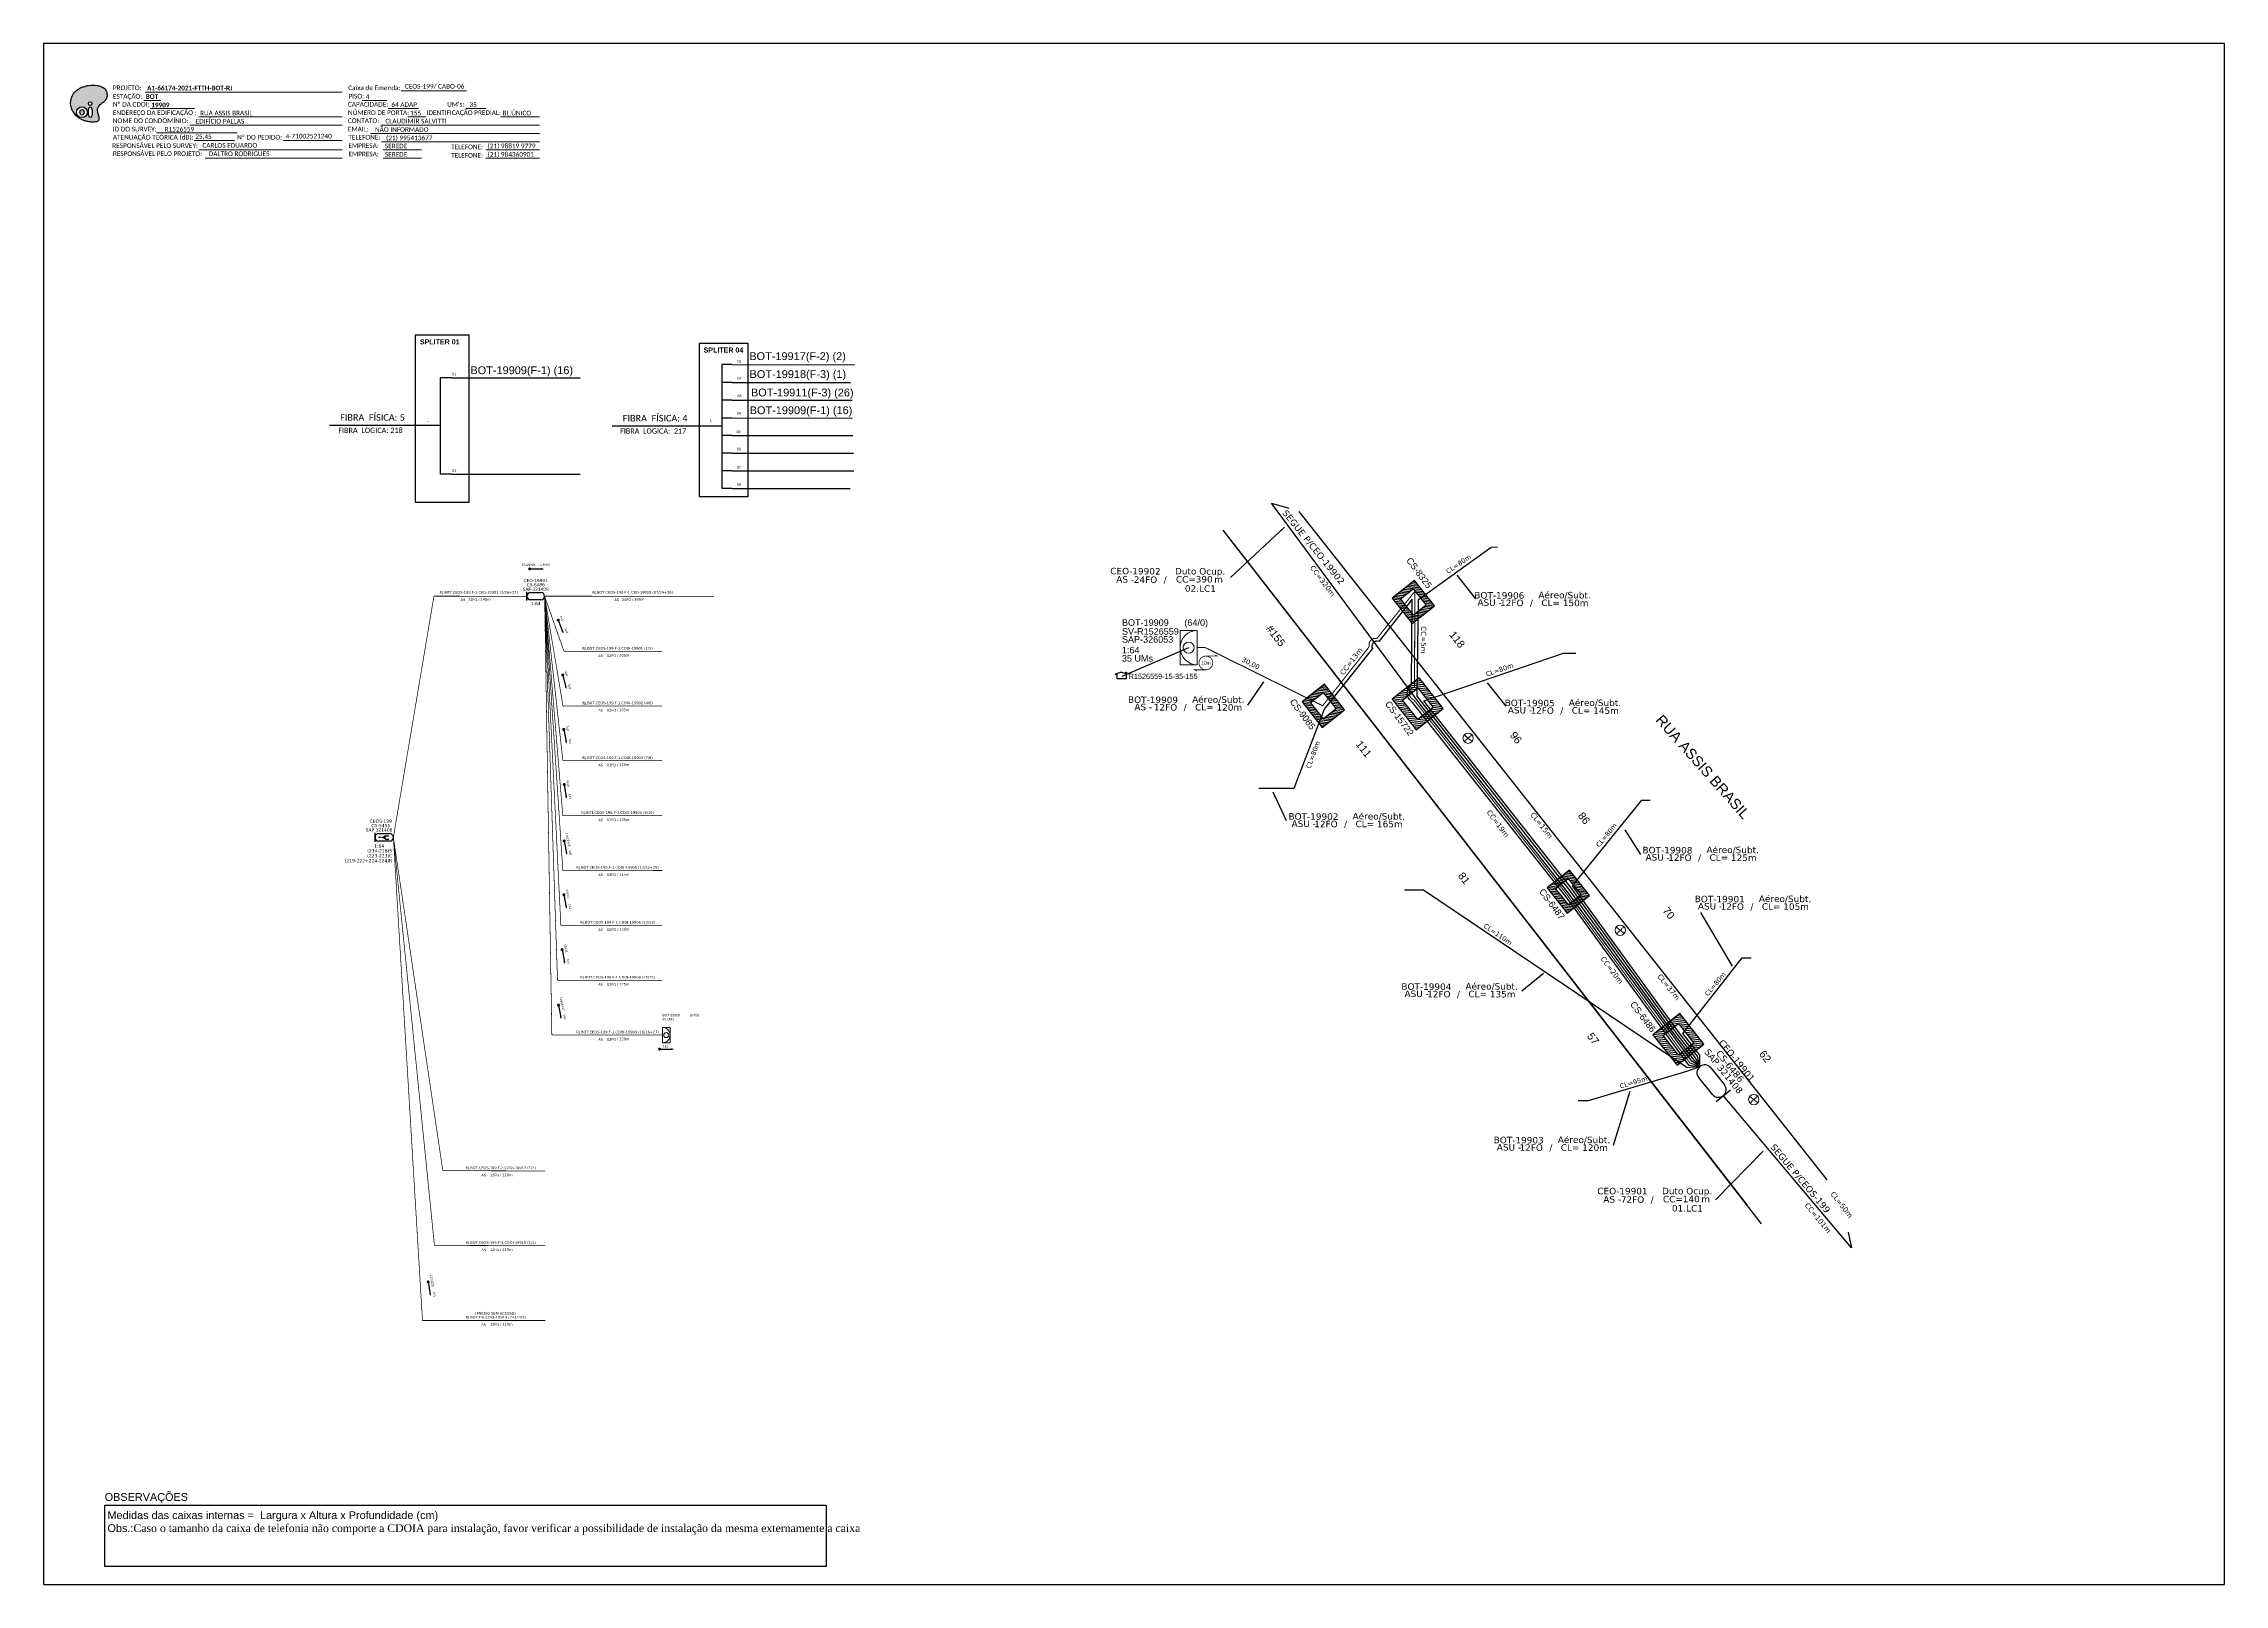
# Paper-space layout 'CDOI-19909' of a CAD drawing. Header units: metres, sheet in millimetres. Extents: x -439 to 402, y -851 to -257.
# The model-space entities are those that its viewports show. They can reach past a viewport. Long polylines and large blocks are cut down to what shows.
import ezdxf
from ezdxf.enums import TextEntityAlignment as Align

# ---------------------------------------------------------------- set-up
doc = ezdxf.new("R2010")
doc.units = ezdxf.units.M
doc.linetypes.add('PHANTOM2', pattern=[1.25, 0.625, -0.125, 0.125, -0.125, 0.125, -0.125])
for name, color, linetype in [('10.1-Caixas Subterrâneas', 5, 'Continuous'), ('20.4-CEOS', 1, 'Continuous'), ('20.5-CEO', 1, 'Continuous'), ('CAP a instalar', 1, 'Continuous'), ('DUVIDAS', 252, 'Continuous'), ('Folga', 1, 'Continuous'), ('label_cabos', 7, 'Continuous'), ('Legenda', 1, 'Continuous'), ('MUB', 252, 'Continuous'), ('SETA', 7, 'Continuous'), ('surveys', 7, 'Continuous'), ('surveys legendas', 7, 'Continuous'), ('texto', 255, 'Continuous'), ('UNIFILAR', 7, 'Continuous')]:
    doc.layers.add(name, color=color, linetype=linetype)
for name, color, linetype, lineweight in [('10.4-Postes', 1, 'Continuous', 0), ("20.0-LEGENDA DOS CDO'S", 1, 'Continuous', 0), ('20.1-CDO_INTERIOR', 1, 'Continuous', 0), ('40.1-ETIQUETAS', 1, 'Continuous', 20)]:
    doc.layers.add(name, color=color, linetype=linetype, lineweight=lineweight)
doc.layers.add('Comprimeto de lance', color=7, linetype='Continuous', true_color=0xf7f7f7)
doc.layers.add('DROP DE CLIENTE', color=140, linetype='Continuous', plot=False)
doc.layers.add('EXTRA', color=50, linetype='Continuous', plot=False)
doc.styles.add('ARIAL', font='arial.ttf')
doc.styles.add('siredit', font='verdana.ttf')
doc.styles.add('WMF-Calibri0', font='calibri.ttf')
doc.styles.add('WMF-Calibri1', font='calibrib.ttf')
doc.linetypes.add('FENCELINE1', pattern='A,0.25,-0.1,[133,ltypeshp.shx,S=0.1,R=0,X=-0.1,Y=0],-0.1,1', length=1.45)
doc.dimstyles.new('CC', dxfattribs={"dimtxt": 0.8, "dimasz": 2, "dimexe": 0.18, "dimexo": 0.0625, "dimgap": 0.09, "dimtad": 0, "dimdec": 0, "dimrnd": 1, "dimzin": 0, "dimdsep": 46, "dimtxsty": 'siredit', "dimblk": 'NONE', "dimcen": 0, "dimse1": 1, "dimse2": 1, "dimsd1": 1, "dimsd2": 1, "dimclrt": 7, "dimadec": 0, "dimazin": 0, "dimtfac": 1, "dimtdec": 0, "dimtofl": 0, "dimtmove": 0, "dimatfit": 3, "dimfxl": 0, "dimtolj": 1, "dimtzin": 0, "dimarcsym": 0})

# ---------------------------------------------------------------- blocks, each defined once
blk = doc.blocks.new('OI')
h = blk.add_hatch(color=40)
edge = h.paths.add_edge_path()
edge.add_spline(control_points=[(4.35, -0.67), (3.92, -0.99), (3.26, -1.5), (2.81, -2.59), (2.9, -3.5), (3.06, -4.27), (3.31, -4.85), (3.37, -5.39), (3.4, -5.88), (3.2, -6.4), (2.54, -6.61), (1.65, -6.63), (0.55, -6.67), (-0.56, -6.42), (-1.61, -6.14), (-2.77, -5.61), (-3.92, -4.77), (-4.89, -3.7), (-5.34, -2.65), (-5.6, -1.94), (-5.85, -0.96), (-5.71, 0.47), (-5.1, 2.02), (-4.14, 3.02), (-3.3, 3.61), (-2.37, 4.16), (-1.36, 4.44), (-0.56, 4.7), (0.79, 4.85), (2.24, 4.97), (3.79, 4.57), (4.67, 4.21), (5.44, 3.65), (5.76, 2.99), (6.03, 2.21), (6.01, 1.46), (5.72, 0.64), (5.31, 0.08), (4.88, -0.38), (4.51, -0.55), (4.35, -0.67)], knot_values=[0, 0, 0, 0, 1.60434, 2.417191, 3.427595, 4.282808, 4.776746, 5.304182, 5.888771, 6.258406, 6.858137, 7.79129, 8.986195, 10.124242, 11.187857, 12.242908, 13.953784, 15.414161, 16.515391, 17.349188, 17.675853, 19.552021, 21.515531, 22.568638, 23.63245, 24.621084, 25.782718, 26.745347, 27.142653, 29.870543, 31.004649, 31.921532, 32.709589, 33.801391, 34.042471, 35.192333, 35.971461, 36.628871, 37.254359, 37.836911, 37.836911, 37.836911, 37.836911], degree=3, periodic=0)
h.paths.add_polyline_path([(1.13, -0.87, -1), (-0.04, -0.87, -1)], flags=16)
edge = h.paths.add_edge_path(flags=16)
edge.add_ellipse((0.56, -3.59), major_axis=(-0.02, 1.71), ratio=0.361305, start_angle=0, end_angle=360)
h.paths.add_polyline_path([(-0.36, -3.62, -1), (-3.8, -3.62, -1)], flags=16)
edge = h.paths.add_edge_path(flags=0)
edge.add_ellipse((-2.08, -3.62), major_axis=(0, 0.885), ratio=0.758294, start_angle=0, end_angle=360)
at = {"color": 40}
for centre, radius in [((-2.08, -3.62), 1.72), ((0.54, -0.87), 0.587)]:
    blk.add_circle(centre, radius, dxfattribs=at)
blk.add_ellipse((-2.08, -3.62), major_axis=(0, 0.885), ratio=0.758294, start_param=-3.141592653589792, end_param=3.141592653589792, dxfattribs=at)
blk.add_ellipse((0.56, -3.59), major_axis=(-0.02, 1.71), ratio=0.361305, dxfattribs=at)
at = {"color": 40, "start_tangent": (-0.800898, -0.598801), "end_tangent": (-0.800898, -0.598801)}
blk.add_spline([(4.35, -0.67), (3.2, -1.78), (2.9, -2.54), (2.92, -3.55), (3.12, -4.38), (3.28, -4.85), (3.37, -5.37), (3.35, -5.95), (3.2, -6.29), (2.66, -6.55), (1.73, -6.63), (0.54, -6.62), (-0.58, -6.41), (-1.6, -6.11), (-2.56, -5.67), (-3.95, -4.67), (-4.89, -3.56), (-5.37, -2.56), (-5.64, -1.78), (-5.72, -1.46), (-5.63, 0.42), (-4.84, 2.22), (-4.13, 2.99), (-3.27, 3.62), (-2.4, 4.09), (-1.3, 4.47), (-0.37, 4.72), (0.02, 4.77), (2.75, 4.8), (3.85, 4.53), (4.69, 4.16), (5.31, 3.68), (5.85, 2.73), (5.93, 2.5), (5.94, 1.35), (5.67, 0.62), (5.29, 0.08), (4.84, -0.36), (4.35, -0.67)], degree=3, dxfattribs=at)
blk = doc.blocks.new('A$C07E14978')
at = {"layer": 'Folga', "color": 0, "const_width": 0.137}
for points in [[(2.23, 0.28), (0.03, 0.28), (0.47, 0.06)], [(2.23, 2.92), (4.42, 2.92), (3.98, 3.13)]]:
    blk.add_lwpolyline(points, dxfattribs=at)
at = {"layer": 'Folga', "color": 0, "const_width": 0.146}
blk.add_lwpolyline([(2.23, 2.92, 1.000012), (2.23, 0.28, 0.999978)], format="xyb", close=True, dxfattribs=at)
at = {"layer": 'Folga', "color": 0}
blk.add_text('10m', height=0.659, dxfattribs=at).set_placement((1.38, 1.27))
blk = doc.blocks.new('*X14')
at = {"color": 0, "linetype": 'Continuous'}
for p, q in [((-1.25, 0.34099), (-0.49099, 1.1)), ((-1.25, 0.517767), (-0.667767, 1.1)), ((-1.25, 0.694544), (-0.844544, 1.1)), ((-1.25, 0.87132), (-1.02132, 1.1)), ((-1.25, 1.048097), (-1.198097, 1.1)), ((-1.25, 0.164214), (-0.8035, 0.610714)), ((-1.25, -0.012563), (-0.8035, 0.433937)), ((-1.25, -0.18934), (-0.8035, 0.25716)), ((-1.25, -0.366117), (-0.8035, 0.080383)), ((-0.789214, 0.625), (-0.314214, 1.1)), ((-0.612437, 0.625), (-0.137437, 1.1)), ((-0.43566, 0.625), (0.03934, 1.1)), ((-0.258883, 0.625), (0.216117, 1.1)), ((-0.082107, 0.625), (0.392893, 1.1)), ((0.09467, 0.625), (0.56967, 1.1)), ((0.271447, 0.625), (0.746447, 1.1)), ((0.448223, 0.625), (0.923223, 1.1)), ((0.625, 0.625), (1.1, 1.1)), ((0.801777, 0.625), (1.25, 1.073223)), ((0.8035, 0.449947), (1.25, 0.896447)), ((0.8035, 0.27317), (1.25, 0.71967)), ((0.8035, 0.096393), (1.25, 0.542893)), ((0.8035, -0.080383), (1.25, 0.366117)), ((0.8035, -0.25716), (1.25, 0.18934)), ((0.8035, -0.433937), (1.25, 0.012563)), ((-1.25, -0.542893), (-0.8035, -0.096393)), ((-1.25, -0.71967), (-0.8035, -0.27317)), ((-1.25, -0.896447), (-0.8035, -0.449947)), ((-1.25, -1.073223), (-0.801777, -0.625)), ((-1.1, -1.1), (-0.625, -0.625)), ((-0.923223, -1.1), (-0.448223, -0.625)), ((-0.746447, -1.1), (-0.271447, -0.625)), ((-0.56967, -1.1), (-0.09467, -0.625)), ((-0.392893, -1.1), (0.082107, -0.625)), ((-0.216117, -1.1), (0.258883, -0.625)), ((-0.03934, -1.1), (0.43566, -0.625)), ((0.137437, -1.1), (0.612437, -0.625)), ((0.314214, -1.1), (0.789214, -0.625)), ((0.49099, -1.1), (1.25, -0.34099)), ((0.667767, -1.1), (1.25, -0.517767)), ((0.8035, -0.610714), (1.25, -0.164214)), ((0.844544, -1.1), (1.25, -0.694544)), ((1.02132, -1.1), (1.25, -0.87132)), ((1.198097, -1.1), (1.25, -1.048097))]:
    blk.add_line(p, q, dxfattribs=at)
blk = doc.blocks.new('MANHOLE_MQ')
at = {"color": 0, "linetype": 'Continuous'}
for p, q in [((0.00000623, 0.00000569), (-0.00000627, 0.00000569)), ((-0.00000627, 0.00000569), (-0.00000627, -0.00000531)), ((-0.00000404, 0.00000331), (0.00000399, 0.00000331)), ((-0.00000404, -0.00000294), (-0.00000404, 0.00000331)), ((0.00000399, 0.00000331), (0.00000399, -0.00000294)), ((0.00000623, -0.00000531), (0.00000623, 0.00000569)), ((-0.00000627, -0.00000531), (0.00000623, -0.00000531)), ((0.00000399, -0.00000294), (-0.00000404, -0.00000294)), ((0.00000399, -0.00000294), (0.00000399, -0.00000294))]:
    blk.add_line(p, q, dxfattribs=at)
at = {"color": 0, "linetype": 'Continuous', "xscale": 5e-06, "yscale": 5e-06, "zscale": 1e-05}
blk.add_blockref('*X14', (-0.00000002, 0.00000019), dxfattribs=at)
blk = doc.blocks.new('_None')
blk = doc.blocks.new('LEGENDA DOS CABOS')
at = {"layer": 'EXTRA', "color": 0, "style": 'siredit'}
for tag, p in [('ID', (4.6, 0.97)), ('XX', (9.03, 0.97))]:
    blk.add_attdef(tag, text='', height=0.48, rotation=359.69, dxfattribs=at).set_placement(p, align=Align.MIDDLE_CENTER)
at = {"layer": 'Legenda', "color": 0, "style": 'siredit'}
for tag, p in [('TIPO_CABO', (1.31, 0)), ('CABO', (4.69, -0.05)), ('/', (6.81, -0.05)), ('METROS', (10.03, -0.05))]:
    blk.add_attdef(tag, text='', height=0.8, rotation=359.69, dxfattribs=at).set_placement(p, align=Align.MIDDLE_CENTER)
blk = doc.blocks.new('Inst CB DT OCUP CFOA-SM-AS-80-TS-72')
at = {"layer": 'label_cabos', "color": 0, "style": 'siredit'}
for tag, flags, p in [('ID_ATIVIDADE', 3, (1.31, 2.67)), ('FATOR', 1, (11.56, 2.55))]:
    blk.add_attdef(tag, text='', height=1, rotation=359.69, dxfattribs=dict(at, flags=flags)).set_placement(p, align=Align.MIDDLE_CENTER)
for tag, p in [('TIPO_CABO', (1.76, 0)), ('DESTINO_CABO', (3.13, 1.26)), ('CABO', (4.69, -0.05)), ('/', (7.71, -0.05)), ('LANCE', (10.91, 0)), ('TIPO_CABO', (13.11, 1.24)), ('UND', (15.96, 0)), ('FID', (13.15, -1.41))]:
    blk.add_attdef(tag, text='', height=1, rotation=359.69, dxfattribs=at).set_placement(p, align=Align.MIDDLE_CENTER)
blk.add_attdef('QTDE', (12.43, -0.47), '', height=1, rotation=359.69, dxfattribs=at)
blk = doc.blocks.new('Inst CB DT OCUP CFOA-SM-AS-80-TS-24')
at = {"layer": 'label_cabos', "color": 0, "style": 'siredit'}
for tag, flags, p in [('ID_ATIVIDADE', 3, (1.31, 2.67)), ('FATOR', 1, (11.56, 2.55))]:
    blk.add_attdef(tag, text='', height=1, rotation=359.69, dxfattribs=dict(at, flags=flags)).set_placement(p, align=Align.MIDDLE_CENTER)
for tag, p in [('TIPO_CABO', (1.76, 0)), ('DESTINO_CABO', (3.13, 1.26)), ('CABO', (4.69, -0.05)), ('/', (7.71, -0.05)), ('LANCE', (10.91, 0)), ('TIPO_CABO', (13.11, 1.24)), ('UND', (15.96, 0)), ('FID', (13.15, -1.41))]:
    blk.add_attdef(tag, text='', height=1, rotation=359.69, dxfattribs=at).set_placement(p, align=Align.MIDDLE_CENTER)
blk.add_attdef('QTDE', (12.43, -0.47), '', height=1, rotation=359.69, dxfattribs=at)

msp = doc.modelspace()

# ---------------------------------------------------------------- linework, layer by layer
at = {"color": 7}
for p, q in [((-1122, -18.22), (-1142.73, -18.22)), ((-1142.73, -18.22), (-1142.73, -82.61)), ((-1122, -82.61), (-1122, -18.22)), ((-1142.73, -82.61), (-1122, -82.61))]:
    msp.add_line(p, q, dxfattribs=at)
at = {"color": 7, "linetype": 'Continuous'}
for p, q in [((-1133.17, -34.69), (-1133.17, -71.81)), ((-1128.74, -34.69), (-1133.17, -34.69)), ((-1137.55, -52.87), (-1133.19, -52.87)), ((-1128.74, -71.81), (-1133.17, -71.81))]:
    msp.add_line(p, q, dxfattribs=at)
at = {"color": 10, "linetype": 'Continuous'}
for p, q in [((-1128.74, -34.69), (-1079.09, -34.71)), ((-1128.74, -71.8), (-1079.09, -71.81))]:
    msp.add_line(p, q, dxfattribs=at)
at = {"color": 0}
for p, q in [((-1262.5, -469.23), (-984.25, -469.23)), ((-1262.5, -492.93), (-1262.5, -469.23)), ((-984.25, -469.23), (-984.25, -492.93)), ((-984.25, -492.93), (-1262.5, -492.93))]:
    msp.add_line(p, q, dxfattribs=at)
msp.add_lwpolyline([(-1286.07, -499.81), (-445.07, -499.81), (-445.07, 94.19), (-1286.07, 94.19)], close=True)
at = {"color": 7, "lineweight": 0}
for points in [[(-1148.15, 76.01), (-1123.01, 76.01)], [(-1247.47, 72.24), (-1240.92, 72.24)], [(-1246.96, 75.52), (-1170.98, 75.52)], [(-1244.81, 69.17), (-1227.84, 69.17)], [(-1163.19, 72.28), (-1153.71, 72.28)], [(-1153.14, 69.17), (-1141.52, 69.17)], [(-1123.2, 69.17), (-1115.53, 69.17)], [(-1242.49, 59.75), (-1211.44, 59.75)], [(-1229.65, 62.82), (-1170.98, 62.82)], [(-1226.24, 65.93), (-1170.98, 65.93)], [(-1160.06, 59.58), (-1094.8, 59.58)], [(-1156.02, 62.82), (-1094.8, 62.82)], [(-1145.56, 65.93), (-1138.61, 65.93)], [(-1109.86, 65.93), (-1094.82, 65.93)], [(-1227.96, 56.79), (-1212.45, 56.79)], [(-1226.24, 53.23), (-1170.98, 53.23)], [(-1193.73, 56.79), (-1170.96, 56.79)], [(-1155.78, 56.34), (-1094.8, 56.34)], [(-1155.17, 53.23), (-1140.37, 53.23)], [(-1115.57, 53.23), (-1094.8, 53.23)], [(-1223.75, 49.99), (-1170.98, 49.99)], [(-1155.17, 49.99), (-1140.37, 49.99)], [(-1115.57, 49.99), (-1094.8, 49.99)]]:
    msp.add_lwpolyline(points, dxfattribs=at)
at = {"color": 7}
msp.add_lwpolyline([(-1033.31, -80.4), (-1014.3, -80.4), (-1014.3, -21.38), (-1033.31, -21.38)], close=True, dxfattribs=at)
at = {"color": 7, "const_width": 0.572}
for points in [[(-1098.92, -108.32, 1), (-1098.35, -108.32, 1)], [(-1087.73, -127.82, 1), (-1087.52, -128.35, 1)], [(-1087.73, -127.82, 1), (-1087.52, -128.35, 1)], [(-1085.91, -148.98, 1), (-1085.78, -149.54, 1)], [(-1085.91, -148.98, 1), (-1085.78, -149.54, 1)], [(-1085.53, -169.92, 1), (-1085.42, -170.48, 1)], [(-1085.53, -169.92, 1), (-1085.42, -170.48, 1)], [(-1085.35, -191.16, 1), (-1085.26, -191.73, 1)], [(-1085.35, -191.16, 1), (-1085.26, -191.73, 1)], [(-1085.35, -212.91, 1), (-1085.24, -213.47, 1)], [(-1085.35, -212.91, 1), (-1085.24, -213.47, 1)], [(-1085.48, -233.67, 1), (-1085.38, -234.23, 1)], [(-1085.48, -233.67, 1), (-1085.38, -234.23, 1)], [(-1086.19, -254.83, 1), (-1086.08, -255.39, 1)], [(-1086.19, -254.83, 1), (-1086.08, -255.39, 1)], [(-1087.58, -276.19, 1), (-1087.47, -276.75, 1)], [(-1087.58, -276.19, 1), (-1087.47, -276.75, 1)], [(-1137.83, -382.92, 1), (-1137.73, -383.49, 1)], [(-1137.83, -382.92, 1), (-1137.73, -383.49, 1)]]:
    msp.add_lwpolyline(points, format="xyb", close=True, dxfattribs=at)
msp.add_lwpolyline([(-1048.82, -293.44, 0.572, 0.572, 1), (-1048.25, -293.44, 0.572, 0.572, 1)], format="xyseb", close=True)
at = {"layer": '10.4-Postes', "color": 1, "linetype": 'PHANTOM2'}
for points in [[(-738.27, -172.33), (-735.17, -174.86)], [(-735.25, -172.23), (-738.19, -174.96)], [(-679.6, -246.37), (-676.49, -248.9)], [(-676.58, -246.27), (-679.51, -248.99)], [(-628.1, -311.67), (-625, -314.2)], [(-625.08, -311.57), (-628.02, -314.29)]]:
    msp.add_lwpolyline(points, dxfattribs=at)
at = {"layer": '10.4-Postes', "color": 1}
for centre in [(-736.72, -173.59), (-678.05, -247.63), (-626.55, -312.93)]:
    msp.add_circle(centre, 2, dxfattribs=at)
at = {"layer": '20.1-CDO_INTERIOR', "color": 1, "lineweight": 18}
for points in [[(-847.79, -145.31), (-847.8, -132.03), (-841.16, -132.02), (-841.15, -145.3)], [(-1044.48, -290.99), (-1044.48, -285.09), (-1047.44, -285.09), (-1047.44, -290.99)]]:
    msp.add_lwpolyline(points, close=True, dxfattribs=at)
for centre, radius in [((-844.47, -138.66), 2.13), ((-1045.96, -288.04), 0.945)]:
    msp.add_circle(centre, radius, dxfattribs=at)
for centre, radius, start, end in [((-841.15, -138.66), 6.64, 90.02759, 270.02759), ((-1047.44, -288.04), 2.95, 270, 90)]:
    msp.add_arc(centre, radius, start, end, dxfattribs=at)
at = {"layer": '20.4-CEOS', "color": 5}
for p, q in [((-1098.25, -117.43), (-1094.28, -117.43)), ((-1094.29, -120.26), (-1098.26, -120.26)), ((-1156.8, -210.35), (-1152.67, -210.35)), ((-1152.67, -213.3), (-1156.8, -213.3))]:
    msp.add_line(p, q, dxfattribs=at)
for points in [[(-1099.67, -120.55), (-1099.67, -117.13)], [(-1158.27, -213.6), (-1158.27, -210.05)], [(-1155.87, -211.83), (-1156.86, -211.83)], [(-1154.24, -211.24), (-1152.99, -211.24)], [(-1154.24, -212.47), (-1152.99, -212.47)]]:
    msp.add_lwpolyline(points, dxfattribs=at)
msp.add_lwpolyline([(-1155.87, -211.83, 0, 1.82, 0), (-1154.17, -211.83, 1.82, 1.82, 0)], format="xyseb", dxfattribs=at)
for centre, radius, start, end in [((-1098.26, -118.84), 1.42, 89.92108, 269.92108), ((-1094.28, -118.85), 1.42, 269.92108, 89.92108), ((-1156.8, -211.83), 1.47, 90, 270), ((-1152.67, -211.83), 1.47, 270, 90)]:
    msp.add_arc(centre, radius, start, end, dxfattribs=at)
at = {"layer": '20.5-CEO', "color": 5}
for p, q in [((-643.16, -300.66), (-637.87, -307.17)), ((-642.52, -310.94), (-647.8, -304.43))]:
    msp.add_line(p, q, dxfattribs=at)
msp.add_lwpolyline([(-641.11, -313.65), (-635.51, -309.11)], dxfattribs=at)
for centre, start, end in [((-645.48, -302.54), 39.05657, 219.05657), ((-640.19, -309.06), 219.05657, 39.05657)]:
    msp.add_arc(centre, 2.99, start, end, dxfattribs=at)
at = {"layer": 'CAP a instalar', "color": 7, "linetype": 'FENCELINE1', "ltscale": 8}
for points in [[(-647.38, -300.2), (-650.49, -298.12), (-697.57, -233.79), (-755.34, -160.34), (-812.58, -82.99), (-805.83, -84.93)], [(-647.37, -300.22), (-649.92, -297.23), (-656.99, -287.91), (-697.8, -231.88), (-756.38, -157.42), (-755.84, -120.09), (-727.88, -99.89), (-725.39, -99.83)], [(-773.65, -138.97), (-792.18, -162.42), (-803.87, -193.04), (-817.38, -193.04)], [(-647.37, -300.22), (-649.01, -296.77), (-655.58, -288.33), (-697.14, -231.11), (-753.83, -159.19), (-699.96, -140.78), (-695.14, -140.78)], [(-758.65, -159.26), (-699.05, -234.75), (-651.78, -299.58), (-647.37, -300.22)], [(-647.37, -300.22), (-648.28, -296.14), (-654.89, -287.7), (-696.41, -230.55), (-669.77, -197.53), (-666.52, -197.53)], [(-647.37, -300.19), (-652.18, -300.65), (-753.95, -232.13), (-761.31, -232.13)], [(-647.37, -300.22), (-647.41, -295.74), (-653.97, -287.37), (-631.09, -258.21), (-627.58, -258.21)], [(-647.37, -300.22), (-652.44, -302.02), (-690.43, -313.41), (-694.28, -313.41)]]:
    msp.add_lwpolyline(points, dxfattribs=at)
at = {"layer": 'CAP a instalar', "color": 1, "linetype": 'FENCELINE1', "ltscale": 8, "const_width": 0.4}
msp.add_lwpolyline([(-757.7, -158.74, -0.726124), (-757.42, -153.79), (-757.22, -116.94), (-771.93, -135.19, 0.58724), (-774.81, -138.24)], format="xyb", dxfattribs=at)
at = {"layer": 'CAP a instalar', "color": 5, "linetype": 'FENCELINE1', "ltscale": 5, "const_width": 0.267}
for points in [[(-1135.55, -118.83), (-1151.19, -211.83)], [(-1135.55, -118.83), (-1099.67, -118.84)]]:
    msp.add_lwpolyline(points, dxfattribs=at)
at = {"layer": 'CAP a instalar', "color": 7, "linetype": 'FENCELINE1', "ltscale": 5, "const_width": 0.267}
for points in [[(-1092.87, -118.83), (-1086.6, -245.74)], [(-1092.87, -118.83), (-1087.88, -266.98)], [(-1092.87, -118.83), (-1027.55, -118.84)], [(-1085.84, -203.45), (-1092.87, -118.83)], [(-1085.78, -161.15), (-1092.87, -118.83)], [(-1085.4, -140.05), (-1092.87, -118.83)], [(-1092.86, -118.89), (-1085.84, -224.55)], [(-1085.81, -182.3), (-1092.86, -118.89)], [(-1085.4, -140.05), (-1047.44, -140.09)], [(-1047.44, -161.15), (-1085.78, -161.15)], [(-1047.44, -182.3), (-1085.81, -182.3)], [(-1047.44, -203.45), (-1085.84, -203.45)], [(-1151.19, -211.83), (-1139.96, -398.08)], [(-1151.19, -211.83), (-1132.11, -340.34)], [(-1151.19, -211.83), (-1135.35, -369.14)], [(-1085.84, -224.55), (-1047.44, -224.59)], [(-1047.44, -245.74), (-1086.6, -245.74)], [(-1132.11, -340.34), (-1092.53, -340.41)], [(-1135.35, -369.14), (-1092.53, -369.2)], [(-1092.53, -398.08), (-1139.96, -398.08)]]:
    msp.add_lwpolyline(points, dxfattribs=at)
at = {"layer": 'CAP a instalar', "color": 1, "linetype": 'FENCELINE1', "ltscale": 5, "const_width": 0.267}
for points in [[(-1092.87, -118.83), (-1090.07, -288.04)], [(-1090.07, -288), (-1047.44, -288.04)]]:
    msp.add_lwpolyline(points, dxfattribs=at)
at = {"layer": 'CAP a instalar', "color": 7, "linetype": 'FENCELINE1', "ltscale": 8}
msp.add_lwpolyline([(-758.65, -159.26, -0.555049), (-758.52, -153.16), (-758.3, -120.01), (-771.18, -136.29, 0.659279), (-773.65, -138.97)], format="xyb", dxfattribs=at)
at = {"layer": 'CAP a instalar', "color": 1, "linetype": 'FENCELINE1', "ltscale": 8, "const_width": 0.4}
for points in [[(-774.81, -138.24), (-792.8, -161.08), (-838.11, -138.66), (-841.15, -138.66)], [(-647.38, -300.21), (-651.24, -298.73), (-698.85, -233.57), (-757.7, -158.74)]]:
    msp.add_lwpolyline(points, dxfattribs=at)
at = {"layer": 'CAP a instalar', "color": 7, "linetype": 'FENCELINE1', "ltscale": 7, "const_width": 0.267}
msp.add_lwpolyline([(-1047.44, -266.89), (-1087.88, -266.89)], dxfattribs=at)
at = {"layer": 'CAP a instalar', "color": 5, "linetype": 'FENCELINE1', "ltscale": 8}
msp.add_lwpolyline([(-590.15, -364.03), (-588.81, -370.07), (-638.31, -311.38)], dxfattribs=at)
at = {"layer": 'DROP DE CLIENTE'}
msp.add_lwpolyline([(-870.14, -149.62), (-844.47, -138.66)], dxfattribs=at)
at = {"layer": 'DUVIDAS'}
for points in [[(-801.94, -86.19), (-598.42, -343.84)], [(-629.16, -353.52), (-826.94, -98.83)]]:
    msp.add_lwpolyline(points, dxfattribs=at)
at = {"layer": 'MUB'}
msp.add_lwpolyline([(-623.52, -360.78), (-831.15, -93.42)], dxfattribs=at)
at = {"layer": 'SETA', "color": 7}
for points in [[(-1098.63, -108.32), (-1093.72, -108.32)], [(-1087.63, -128.08), (-1085.84, -132.66)], [(-1087.63, -128.08), (-1085.84, -132.66)], [(-1085.84, -149.26), (-1084.67, -154.03)], [(-1085.84, -149.26), (-1084.67, -154.03)], [(-1085.48, -170.2), (-1084.54, -175.02)], [(-1085.48, -170.2), (-1084.54, -175.02)], [(-1085.3, -191.45), (-1084.53, -196.3)], [(-1085.3, -191.45), (-1084.53, -196.3)], [(-1085.3, -213.19), (-1084.36, -218.01)], [(-1085.3, -213.19), (-1084.36, -218.01)], [(-1085.43, -233.95), (-1084.5, -238.77)], [(-1085.43, -233.95), (-1084.5, -238.77)], [(-1086.13, -255.11), (-1085.2, -259.93)], [(-1086.13, -255.11), (-1085.2, -259.93)], [(-1087.52, -276.47), (-1086.59, -281.29)], [(-1087.52, -276.47), (-1086.59, -281.29)], [(-1137.78, -383.2), (-1136.97, -388.05)], [(-1137.78, -383.2), (-1136.97, -388.05)]]:
    msp.add_lwpolyline(points, dxfattribs=at)
at = {"layer": 'SETA'}
msp.add_lwpolyline([(-1048.54, -293.44), (-1043.62, -293.44)], dxfattribs=at)
at = {"layer": 'SETA', "color": 7}
for points in [[(-1094.11, -107.96), (-1093.07, -108.35), (-1094.11, -108.73)], [(-1084.39, -153.56), (-1084.51, -154.66), (-1085.13, -153.74)], [(-1084.39, -153.56), (-1084.51, -154.66), (-1085.13, -153.74)], [(-1084.24, -174.56), (-1084.41, -175.66), (-1084.98, -174.71)], [(-1084.24, -174.56), (-1084.41, -175.66), (-1084.98, -174.71)], [(-1084.31, -195.83), (-1084.42, -196.94), (-1085.05, -196.02)], [(-1084.21, -195.85), (-1084.42, -196.94), (-1084.96, -195.97)], [(-1084.06, -217.55), (-1084.23, -218.65), (-1084.81, -217.7)], [(-1084.06, -217.55), (-1084.23, -218.65), (-1084.81, -217.7)], [(-1084.19, -238.31), (-1084.37, -239.41), (-1084.94, -238.46)], [(-1084.19, -238.31), (-1084.37, -239.41), (-1084.94, -238.46)], [(-1084.89, -259.47), (-1085.07, -260.57), (-1085.64, -259.62)], [(-1084.89, -259.47), (-1085.07, -260.57), (-1085.64, -259.62)], [(-1086.29, -280.83), (-1086.46, -281.93), (-1087.03, -280.98)], [(-1086.29, -280.83), (-1086.46, -281.93), (-1087.03, -280.98)], [(-1136.65, -387.6), (-1136.85, -388.69), (-1137.4, -387.72)], [(-1136.65, -387.6), (-1136.85, -388.69), (-1137.4, -387.72)]]:
    msp.add_solid(points, dxfattribs=at)
at = {"layer": 'SETA'}
for points in [[(-1085.62, -132.15), (-1085.6, -133.26), (-1086.33, -132.43)], [(-1085.62, -132.15), (-1085.6, -133.26), (-1086.33, -132.43)], [(-1044.02, -293.05), (-1042.97, -293.44), (-1044.02, -293.82)]]:
    msp.add_solid(points, dxfattribs=at)
at = {"layer": 'surveys'}
for p, q in [((-870.35, -148.19), (-872.87, -148.92)), ((-872.87, -148.92), (-872.08, -148.92)), ((-872.08, -150.72), (-872.08, -148.93)), ((-868.63, -150.72), (-872.08, -150.72)), ((-870.35, -148.19), (-867.84, -148.92)), ((-868.66, -148.08), (-868.4, -148.08)), ((-868.66, -148.67), (-868.66, -148.08)), ((-867.84, -148.92), (-868.63, -148.92)), ((-868.63, -148.92), (-868.63, -150.72)), ((-868.4, -148.08), (-868.4, -148.75))]:
    msp.add_line(p, q, dxfattribs=at)
at = {"layer": 'UNIFILAR', "color": 7, "linetype": 'Continuous'}
for p, q in [((-1024.54, -29.57), (-1024.54, -77.34)), ((-1020.67, -29.57), (-1024.54, -29.57)), ((-1020.48, -36.48), (-1024.34, -36.48)), ((-1020.48, -43.29), (-1024.34, -43.29)), ((-1020.48, -50.14), (-1024.34, -50.14)), ((-1028.55, -53.14), (-1024.56, -53.14)), ((-1020.48, -56.91), (-1024.34, -56.91)), ((-1020.48, -63.7), (-1024.34, -63.7)), ((-1020.48, -70.51), (-1024.34, -70.51)), ((-1020.48, -77.3), (-1024.34, -77.3))]:
    msp.add_line(p, q, dxfattribs=at)
at = {"layer": 'UNIFILAR', "color": 10, "linetype": 'Continuous'}
for p, q in [((-1020.67, -29.57), (-973.4, -29.58)), ((-1020.48, -36.48), (-974.96, -36.49)), ((-1020.48, -43.28), (-974.28, -43.29)), ((-1020.48, -50.12), (-974.28, -50.14)), ((-1020.48, -56.9), (-974.05, -56.91)), ((-1020.48, -63.68), (-973.79, -63.7)), ((-1020.48, -70.49), (-973.61, -70.51)), ((-1020.48, -77.3), (-974.97, -77.31))]:
    msp.add_line(p, q, dxfattribs=at)
at = {"layer": 'UNIFILAR', "color": 1, "linetype": 'Continuous', "lineweight": 60}
for p, q in [((-1137.55, -52.87), (-1175.81, -52.99)), ((-1028.55, -53.14), (-1066.82, -53.26))]:
    msp.add_line(p, q, dxfattribs=at)

# ---------------------------------------------------------------- block references
at = {"color": 7, "xscale": 1.213923925163967, "yscale": 1.213923925163967, "zscale": 1.213923925163967, "rotation": 0.1532896023949059}
msp.add_blockref('OI', (-1268.76, 72.14), dxfattribs=at)
at = {"layer": '10.1-Caixas Subterrâneas', "color": 30, "rotation": 128.2069484367488}
for p, xscale, yscale, zscale in [((-757.69, -120.93), 999336.1072223701, 999336.1072223695, 999336.1072223694), ((-755.98, -160.17), 1199203.328666844, 1199203.328666843, 1199203.328666843), ((-792.45, -160.96), 999336.1072223701, 999336.1072223695, 999336.1072223694), ((-697.96, -232.59), 999336.1072223701, 999336.1072223695, 999336.1072223694), ((-655.45, -289.56), 1199203.328666844, 1199203.328666843, 1199203.328666843)]:
    msp.add_blockref('MANHOLE_MQ', p, dxfattribs=dict(at, xscale=xscale, yscale=yscale, zscale=zscale))
at = {"layer": 'Folga', "xscale": 2.006958307478562, "yscale": 2.006958307478562, "zscale": 2.006958307478562}
msp.add_blockref('A$C07E14978', (-842.33, -147.79), dxfattribs=at)
at = {"layer": 'label_cabos', "color": 0, "lineweight": 0}
ref = msp.add_blockref('Inst CB DT OCUP CFOA-SM-AS-80-TS-24', (-872.85, -112.34), dxfattribs=dict(at, xscale=2.5, yscale=2.5, zscale=2.5))
ref.add_attrib('DESTINO_CABO', 'CEO-19902', dxfattribs={"color": 0, "height": 2.5, "rotation": 359.69001, "style": 'siredit'}).set_placement((-865.02, -109.19), align=Align.MIDDLE_CENTER)
ref.add_attrib('CABO', '24FO', dxfattribs={"color": 0, "height": 2.5, "rotation": 359.69001, "style": 'siredit'}).set_placement((-861.13, -112.47), align=Align.MIDDLE_CENTER)
ref.add_attrib('TIPO_CABO', 'Duto Ocup.', dxfattribs={"color": 0, "height": 2.5, "rotation": 359.69001, "style": 'siredit'}).set_placement((-840.08, -109.23), align=Align.MIDDLE_CENTER)
ref.add_attrib('/', '/', dxfattribs={"color": 0, "height": 2.5, "rotation": 359.69001, "style": 'siredit'}).set_placement((-853.56, -112.47), align=Align.MIDDLE_CENTER)
ref.add_attrib('TIPO_CABO', 'AS - ', dxfattribs={"color": 0, "height": 2.5, "rotation": 359.69001, "style": 'siredit'}).set_placement((-868.44, -112.35), align=Align.MIDDLE_CENTER)
ref.add_attrib('FID', '02.LC1', dxfattribs={"color": 0, "height": 2.5, "rotation": 359.69001, "style": 'siredit'}).set_placement((-839.98, -115.88), align=Align.MIDDLE_CENTER)
ref.add_attrib('LANCE', 'CC=', dxfattribs={"color": 0, "height": 2.5, "rotation": 359.69001, "style": 'siredit'}).set_placement((-845.57, -112.34), align=Align.MIDDLE_CENTER)
ref.add_attrib('QTDE', '390', (-841.77, -113.53), dxfattribs={"color": 0, "height": 2.5, "rotation": 359.69001, "style": 'siredit'})
ref.add_attrib('UND', 'm', dxfattribs={"color": 0, "height": 2.5, "rotation": 359.69001, "style": 'siredit'}).set_placement((-832.94, -112.34), align=Align.MIDDLE_CENTER)
ref = msp.add_blockref('LEGENDA DOS CABOS', (-735.29, -122.61), dxfattribs=dict(at, xscale=2.5, yscale=2.5, zscale=2.5))
ref.add_attrib('ID', 'BOT-19906', dxfattribs={"color": 0, "height": 2.5, "rotation": 359.69001, "style": 'siredit'}).set_placement((-724.69, -118.53), align=Align.MIDDLE_CENTER)
ref.add_attrib('CABO', '12FO', dxfattribs={"color": 0, "height": 2.5, "rotation": 359.69001, "style": 'siredit'}).set_placement((-719.88, -121.42), align=Align.MIDDLE_CENTER)
ref.add_attrib('METROS', 'CL= 150m', dxfattribs={"color": 0, "height": 2.5, "rotation": 359.69001, "style": 'siredit'}).set_placement((-699.39, -121.42), align=Align.MIDDLE_CENTER)
ref.add_attrib('XX', 'Aéreo/Subt.', dxfattribs={"color": 0, "height": 2.5, "rotation": 359.69001, "style": 'siredit'}).set_placement((-699.52, -118.42), align=Align.MIDDLE_CENTER)
ref.add_attrib('/', '/', dxfattribs={"color": 0, "height": 2.5, "rotation": 359.69001, "style": 'siredit'}).set_placement((-712.31, -121.42), align=Align.MIDDLE_CENTER)
ref.add_attrib('TIPO_CABO', 'ASU -', dxfattribs={"color": 0, "height": 2.5, "rotation": 359.69001, "style": 'siredit'}).set_placement((-728.44, -121.3), align=Align.MIDDLE_CENTER)
ref = msp.add_blockref('LEGENDA DOS CABOS', (-868.83, -162.86), dxfattribs=dict(at, xscale=2.5, yscale=2.5, zscale=2.5))
ref.add_attrib('ID', 'BOT-19909', dxfattribs={"color": 0, "height": 2.5, "rotation": 359.69001, "style": 'siredit'}).set_placement((-858.23, -158.78), align=Align.MIDDLE_CENTER)
ref.add_attrib('CABO', '12FO', dxfattribs={"color": 0, "height": 2.5, "rotation": 359.69001, "style": 'siredit'}).set_placement((-853.42, -161.67), align=Align.MIDDLE_CENTER)
ref.add_attrib('METROS', 'CL= 120m', dxfattribs={"color": 0, "height": 2.5, "rotation": 359.69001, "style": 'siredit'}).set_placement((-832.94, -161.67), align=Align.MIDDLE_CENTER)
ref.add_attrib('XX', 'Aéreo/Subt.', dxfattribs={"color": 0, "height": 2.5, "rotation": 359.69001, "style": 'siredit'}).set_placement((-833.06, -158.68), align=Align.MIDDLE_CENTER)
ref.add_attrib('/', '/', dxfattribs={"color": 0, "height": 2.5, "rotation": 359.69001, "style": 'siredit'}).set_placement((-845.85, -161.67), align=Align.MIDDLE_CENTER)
ref.add_attrib('TIPO_CABO', 'AS -', dxfattribs={"color": 0, "height": 2.5, "rotation": 359.69001, "style": 'siredit'}).set_placement((-861.98, -161.55), align=Align.MIDDLE_CENTER)
ref = msp.add_blockref('LEGENDA DOS CABOS', (-723.58, -164.09), dxfattribs=dict(at, xscale=2.5, yscale=2.5, zscale=2.5))
ref.add_attrib('ID', 'BOT-19905', dxfattribs={"color": 0, "height": 2.5, "rotation": 359.69001, "style": 'siredit'}).set_placement((-712.98, -160.02), align=Align.MIDDLE_CENTER)
ref.add_attrib('CABO', '12FO', dxfattribs={"color": 0, "height": 2.5, "rotation": 359.69001, "style": 'siredit'}).set_placement((-708.17, -162.91), align=Align.MIDDLE_CENTER)
ref.add_attrib('METROS', 'CL= 145m', dxfattribs={"color": 0, "height": 2.5, "rotation": 359.69001, "style": 'siredit'}).set_placement((-687.68, -162.91), align=Align.MIDDLE_CENTER)
ref.add_attrib('XX', 'Aéreo/Subt.', dxfattribs={"color": 0, "height": 2.5, "rotation": 359.69001, "style": 'siredit'}).set_placement((-687.81, -159.91), align=Align.MIDDLE_CENTER)
ref.add_attrib('/', '/', dxfattribs={"color": 0, "height": 2.5, "rotation": 359.69001, "style": 'siredit'}).set_placement((-700.6, -162.91), align=Align.MIDDLE_CENTER)
ref.add_attrib('TIPO_CABO', 'ASU -', dxfattribs={"color": 0, "height": 2.5, "rotation": 359.69001, "style": 'siredit'}).set_placement((-716.73, -162.79), align=Align.MIDDLE_CENTER)
ref = msp.add_blockref('LEGENDA DOS CABOS', (-806.96, -207.86), dxfattribs=dict(at, xscale=2.5, yscale=2.5, zscale=2.5))
ref.add_attrib('ID', 'BOT-19902', dxfattribs={"color": 0, "height": 2.5, "rotation": 359.69001, "style": 'siredit'}).set_placement((-796.36, -203.78), align=Align.MIDDLE_CENTER)
ref.add_attrib('CABO', '12FO', dxfattribs={"color": 0, "height": 2.5, "rotation": 359.69001, "style": 'siredit'}).set_placement((-791.55, -206.67), align=Align.MIDDLE_CENTER)
ref.add_attrib('METROS', 'CL= 165m', dxfattribs={"color": 0, "height": 2.5, "rotation": 359.69001, "style": 'siredit'}).set_placement((-771.07, -206.67), align=Align.MIDDLE_CENTER)
ref.add_attrib('XX', 'Aéreo/Subt.', dxfattribs={"color": 0, "height": 2.5, "rotation": 359.69001, "style": 'siredit'}).set_placement((-771.19, -203.67), align=Align.MIDDLE_CENTER)
ref.add_attrib('/', '/', dxfattribs={"color": 0, "height": 2.5, "rotation": 359.69001, "style": 'siredit'}).set_placement((-783.98, -206.67), align=Align.MIDDLE_CENTER)
ref.add_attrib('TIPO_CABO', 'ASU -', dxfattribs={"color": 0, "height": 2.5, "rotation": 359.69001, "style": 'siredit'}).set_placement((-800.11, -206.55), align=Align.MIDDLE_CENTER)
ref = msp.add_blockref('LEGENDA DOS CABOS', (-670.45, -220.83), dxfattribs=dict(at, xscale=2.5, yscale=2.5, zscale=2.5))
ref.add_attrib('ID', 'BOT-19908', dxfattribs={"color": 0, "height": 2.5, "rotation": 359.69001, "style": 'siredit'}).set_placement((-659.85, -216.75), align=Align.MIDDLE_CENTER)
ref.add_attrib('CABO', '12FO', dxfattribs={"color": 0, "height": 2.5, "rotation": 359.69001, "style": 'siredit'}).set_placement((-655.04, -219.64), align=Align.MIDDLE_CENTER)
ref.add_attrib('METROS', 'CL= 125m', dxfattribs={"color": 0, "height": 2.5, "rotation": 359.69001, "style": 'siredit'}).set_placement((-634.55, -219.64), align=Align.MIDDLE_CENTER)
ref.add_attrib('XX', 'Aéreo/Subt.', dxfattribs={"color": 0, "height": 2.5, "rotation": 359.69001, "style": 'siredit'}).set_placement((-634.68, -216.64), align=Align.MIDDLE_CENTER)
ref.add_attrib('/', '/', dxfattribs={"color": 0, "height": 2.5, "rotation": 359.69001, "style": 'siredit'}).set_placement((-647.47, -219.64), align=Align.MIDDLE_CENTER)
ref.add_attrib('TIPO_CABO', 'ASU -', dxfattribs={"color": 0, "height": 2.5, "rotation": 359.69001, "style": 'siredit'}).set_placement((-663.6, -219.52), align=Align.MIDDLE_CENTER)
ref = msp.add_blockref('LEGENDA DOS CABOS', (-650.27, -239.68), dxfattribs=dict(at, xscale=2.5, yscale=2.5, zscale=2.5))
ref.add_attrib('ID', 'BOT-19901', dxfattribs={"color": 0, "height": 2.5, "rotation": 359.69001, "style": 'siredit'}).set_placement((-639.67, -235.61), align=Align.MIDDLE_CENTER)
ref.add_attrib('CABO', '12FO', dxfattribs={"color": 0, "height": 2.5, "rotation": 359.69001, "style": 'siredit'}).set_placement((-634.86, -238.5), align=Align.MIDDLE_CENTER)
ref.add_attrib('METROS', 'CL= 105m', dxfattribs={"color": 0, "height": 2.5, "rotation": 359.69001, "style": 'siredit'}).set_placement((-614.37, -238.5), align=Align.MIDDLE_CENTER)
ref.add_attrib('XX', 'Aéreo/Subt.', dxfattribs={"color": 0, "height": 2.5, "rotation": 359.69001, "style": 'siredit'}).set_placement((-614.5, -235.5), align=Align.MIDDLE_CENTER)
ref.add_attrib('/', '/', dxfattribs={"color": 0, "height": 2.5, "rotation": 359.69001, "style": 'siredit'}).set_placement((-627.29, -238.5), align=Align.MIDDLE_CENTER)
ref.add_attrib('TIPO_CABO', 'ASU -', dxfattribs={"color": 0, "height": 2.5, "rotation": 359.69001, "style": 'siredit'}).set_placement((-643.42, -238.38), align=Align.MIDDLE_CENTER)
ref = msp.add_blockref('LEGENDA DOS CABOS', (-763.42, -273.43), dxfattribs=dict(at, xscale=2.5, yscale=2.5, zscale=2.5))
ref.add_attrib('ID', 'BOT-19904', dxfattribs={"color": 0, "height": 2.5, "rotation": 359.69001, "style": 'siredit'}).set_placement((-752.82, -269.36), align=Align.MIDDLE_CENTER)
ref.add_attrib('CABO', '12FO', dxfattribs={"color": 0, "height": 2.5, "rotation": 359.69001, "style": 'siredit'}).set_placement((-748.01, -272.25), align=Align.MIDDLE_CENTER)
ref.add_attrib('METROS', 'CL= 135m', dxfattribs={"color": 0, "height": 2.5, "rotation": 359.69001, "style": 'siredit'}).set_placement((-727.53, -272.25), align=Align.MIDDLE_CENTER)
ref.add_attrib('XX', 'Aéreo/Subt.', dxfattribs={"color": 0, "height": 2.5, "rotation": 359.69001, "style": 'siredit'}).set_placement((-727.65, -269.25), align=Align.MIDDLE_CENTER)
ref.add_attrib('/', '/', dxfattribs={"color": 0, "height": 2.5, "rotation": 359.69001, "style": 'siredit'}).set_placement((-740.44, -272.25), align=Align.MIDDLE_CENTER)
ref.add_attrib('TIPO_CABO', 'ASU -', dxfattribs={"color": 0, "height": 2.5, "rotation": 359.69001, "style": 'siredit'}).set_placement((-756.57, -272.13), align=Align.MIDDLE_CENTER)
ref = msp.add_blockref('LEGENDA DOS CABOS', (-727.81, -332.61), dxfattribs=dict(at, xscale=2.5, yscale=2.5, zscale=2.5))
ref.add_attrib('ID', 'BOT-19903', dxfattribs={"color": 0, "height": 2.5, "rotation": 359.69001, "style": 'siredit'}).set_placement((-717.21, -328.53), align=Align.MIDDLE_CENTER)
ref.add_attrib('CABO', '12FO', dxfattribs={"color": 0, "height": 2.5, "rotation": 359.69001, "style": 'siredit'}).set_placement((-712.4, -331.42), align=Align.MIDDLE_CENTER)
ref.add_attrib('METROS', 'CL= 120m', dxfattribs={"color": 0, "height": 2.5, "rotation": 359.69001, "style": 'siredit'}).set_placement((-691.91, -331.42), align=Align.MIDDLE_CENTER)
ref.add_attrib('XX', 'Aéreo/Subt.', dxfattribs={"color": 0, "height": 2.5, "rotation": 359.69001, "style": 'siredit'}).set_placement((-692.04, -328.43), align=Align.MIDDLE_CENTER)
ref.add_attrib('/', '/', dxfattribs={"color": 0, "height": 2.5, "rotation": 359.69001, "style": 'siredit'}).set_placement((-704.83, -331.42), align=Align.MIDDLE_CENTER)
ref.add_attrib('TIPO_CABO', 'ASU -', dxfattribs={"color": 0, "height": 2.5, "rotation": 359.69001, "style": 'siredit'}).set_placement((-720.96, -331.3), align=Align.MIDDLE_CENTER)
at = {"layer": 'label_cabos'}
ref = msp.add_blockref('Inst CB DT OCUP CFOA-SM-AS-80-TS-72', (-685.02, -351.36), dxfattribs=dict(at, xscale=2.500000000000001, yscale=2.500000000000001, zscale=2.500000000000001, rotation=0.1315642785740555))
ref.add_attrib('DESTINO_CABO', 'CEO-19901', dxfattribs={"color": 0, "height": 2.5, "rotation": 359.82157, "style": 'siredit'}).set_placement((-677.2, -348.19), align=Align.MIDDLE_CENTER)
ref.add_attrib('CABO', '72FO', dxfattribs={"color": 0, "height": 2.5, "rotation": 359.82157, "style": 'siredit'}).set_placement((-673.31, -351.46), align=Align.MIDDLE_CENTER)
ref.add_attrib('TIPO_CABO', 'Duto Ocup.', dxfattribs={"color": 0, "height": 2.5, "rotation": 359.82157, "style": 'siredit'}).set_placement((-652.26, -348.17), align=Align.MIDDLE_CENTER)
ref.add_attrib('/', '/', dxfattribs={"color": 0, "height": 2.5, "rotation": 359.82157, "style": 'siredit'}).set_placement((-665.74, -351.45), align=Align.MIDDLE_CENTER)
ref.add_attrib('TIPO_CABO', 'AS - ', dxfattribs={"color": 0, "height": 2.5, "rotation": 359.82157, "style": 'siredit'}).set_placement((-680.62, -351.36), align=Align.MIDDLE_CENTER)
ref.add_attrib('FID', '01.LC1', dxfattribs={"color": 0, "height": 2.5, "rotation": 359.82157, "style": 'siredit'}).set_placement((-652.15, -354.82), align=Align.MIDDLE_CENTER)
ref.add_attrib('LANCE', 'CC=', dxfattribs={"color": 0, "height": 2.5, "rotation": 359.82157, "style": 'siredit'}).set_placement((-657.75, -351.29), align=Align.MIDDLE_CENTER)
ref.add_attrib('QTDE', '140', (-653.95, -352.47), dxfattribs={"color": 0, "height": 2.5, "rotation": 359.82157, "style": 'siredit'})
ref.add_attrib('UND', 'm', dxfattribs={"color": 0, "height": 2.5, "rotation": 359.82157, "style": 'siredit'}).set_placement((-645.11, -351.26), align=Align.MIDDLE_CENTER)

# ---------------------------------------------------------------- texts
at = {"color": 7, "lineweight": 0, "style": 'WMF-Calibri0'}
for s, height, p in [('PROJETO:', 1.793, (-1259.36, 76.26)), ('Caixa de Emenda:', 1.7927, (-1168.6, 76.26)), ('ESTAÇÃO:', 1.793, (-1259.36, 72.98)), ('Nº DA CDOI:', 1.7927, (-1259.36, 69.91)), ('ENDEREÇO DA EDIFICAÇÃO :', 1.7927, (-1259.36, 66.68)), ('CAPACIDADE:', 1.7927, (-1168.71, 69.91)), ('NÚMERO DE PORTA:', 1.7927, (-1168.71, 66.68)), ('PISO:', 1.793, (-1168.53, 73.03)), ('IDENTIFICAÇÃO PREDIAL:', 1.7927, (-1138.34, 66.68)), ("UM's:", 1.793, (-1130.47, 69.91)), ('ATENUAÇÃO TEÓRICA (dB):', 1.7927, (-1259.36, 57.21)), ('NOME DO CONDOMÍNIO:', 1.7927, (-1259.36, 63.56)), ('ID DO SURVEY:', 1.7927, (-1259.36, 60.33)), ('Nº DO PEDIDO:', 1.7927, (-1211.44, 57.21)), ('CONTATO:', 1.793, (-1168.71, 63.56)), ('EMAIL:', 1.793, (-1168.71, 60.33)), ('TELEFONE:', 1.793, (-1168.53, 57.21)), ('RESPONSÁVEL PELO SURVEY:', 1.7927, (-1259.6, 53.98)), ('RESPONSÁVEL PELO PROJETO:', 1.7927, (-1259.36, 50.87)), ('EMPRESA:', 1.793, (-1168.53, 53.98)), ('EMPRESA:', 1.793, (-1168.53, 50.74)), ('TELEFONE:', 1.793, (-1128.93, 53.47)), ('TELEFONE:', 1.793, (-1128.93, 50.24))]:
    msp.add_text(s, height=height, dxfattribs=at).set_placement(p)
at = {"color": 7}
for s, height, style, p in [('A1-66174-2021-FTTH-BOT-RJ', 1.7927, 'WMF-Calibri1', (-1246.16, 76.17)), ('CEOS-199/ CABO-06', 1.7927, 'WMF-Calibri0', (-1146.75, 76.85)), ('BOT', 1.793, 'WMF-Calibri1', (-1246.68, 72.89)), ('RUA ASSIS BRASIL', 1.7927, 'WMF-Calibri0', (-1225.73, 66.52)), ('4', 1.79, 'WMF-Calibri0', (-1161.84, 72.88)), ('64 ADAP', 1.793, 'WMF-Calibri0', (-1151.96, 69.79)), ('155', 1.793, 'WMF-Calibri0', (-1144.74, 66.53)), ('35', 1.793, 'WMF-Calibri0', (-1121.85, 69.77)), ('BL.ÚNICO', 1.793, 'WMF-Calibri0', (-1109.1, 66.53)), ('R1526559', 1.793, 'WMF-Calibri0', (-1239.4, 60.28)), ('25,45', 1.793, 'WMF-Calibri0', (-1227.58, 57.45)), ('EDIFÍCIO PALLAS', 1.7927, 'WMF-Calibri0', (-1227.45, 63.39)), ('4-71002521240', 1.7927, 'WMF-Calibri0', (-1192.78, 57.62)), ('NÃO INFORMADO', 1.7927, 'WMF-Calibri0', (-1158.28, 60.18)), ('CLAUDIMIR SALVITTI', 1.7927, 'WMF-Calibri0', (-1154.25, 63.42)), ('(21) 995413677 ', 1.7927, 'WMF-Calibri0', (-1154, 56.94)), ('CARLOS EDUARDO', 1.7927, 'WMF-Calibri0', (-1224.84, 54.07)), ('DALTRO RODRIGUES', 1.7927, 'WMF-Calibri0', (-1222.35, 50.83)), ('SEREDE', 1.793, 'WMF-Calibri0', (-1154.47, 53.83)), ('SEREDE', 1.793, 'WMF-Calibri0', (-1154.47, 50.59)), ('(21) 98819 9779', 1.7927, 'WMF-Calibri0', (-1114.86, 53.83)), ('(21) 984360901', 1.7927, 'WMF-Calibri0', (-1114.86, 50.59))]:
    msp.add_text(s, height=height, dxfattribs=dict(at, style=style)).set_placement(p)
at = {"color": 7, "style": 'WMF-Calibri1'}
msp.add_text('19909', height=1.793, dxfattribs=at).set_placement((-1241.03, 69.6), align=Align.CENTER)
at = {"style": 'ARIAL'}
msp.add_text('OBSERVAÇÕES', height=3, dxfattribs=at).set_placement((-1262.52, -467.61))
for s, insert, char_height, width, attachment_point in [('{\\fCalibri|b0|i0|c0|p34;\\C7;1a2}', (-1046.26, -292.34), 0.8573, 14.4937, 5), ('Medidas das caixas internas =  Largura x Altura x Profundidade (cm)\\PObs.:{\\fTimes New Roman|b0|i0|c0|p16;Caso o tamanho da caixa de telefonia não comporte a CDOIA para instalação, favor verificar a possibilidade de instalação da mesma externamente a caixa}', (-1261.44, -471.63), 3, 277.1819, 1)]:
    msp.add_mtext(s, dxfattribs=dict(at, insert=insert, char_height=char_height, width=width, attachment_point=attachment_point))
at = {"layer": '10.1-Caixas Subterrâneas', "color": 30, "style": 'ARIAL'}
for s, p in [('CS-8325', (-760.72, -105.08)), ('CS-9085', (-805.64, -159.57)), ('CS-15722', (-768.91, -160.38)), ('CS-6487', (-709.52, -232.76)), ('CS-6486', (-674.41, -276.22))]:
    msp.add_text(s, height=2.5, rotation=306.84001, dxfattribs=at).set_placement(p)
at = {"layer": "20.0-LEGENDA DOS CDO'S", "color": 1, "style": 'ARIAL'}
for s, p in [('SAP-326053', (-870.23, -136.74)), ('SV-R1526559', (-870.22, -133.66)), ('BOT-19909', (-870.22, -130.25)), ('(64/0)', (-846.13, -130.27)), ('35 UMs', (-870.25, -144.05)), ('1:64', (-870.25, -140.88))]:
    msp.add_text(s, height=2.5, rotation=359.97241, dxfattribs=at).set_placement(p)
at = {"layer": "20.0-LEGENDA DOS CDO'S", "color": 1, "linetype": 'FENCELINE1', "style": 'ARIAL'}
for s, p in [('35 UMs', (-1047.49, -282.34)), ('BOT-19909', (-1047.49, -280.83)), ('(64/0)', (-1036.78, -280.83))]:
    msp.add_text(s, height=0.945, dxfattribs=at).set_placement(p)
at = {"layer": '20.4-CEOS', "color": 7, "style": 'siredit'}
msp.add_text('SEGUE P/CEO-19902', height=2.5242, rotation=309.05657, dxfattribs=at).set_placement((-795.33, -99.12), align=Align.TOP_CENTER)
at = {"layer": '20.4-CEOS', "color": 5, "linetype": 'FENCELINE1', "style": 'siredit'}
for s, height, p in [('SAP 321408', 1.247, (-1156.72, -208.37)), ('CEOS-199', 1.247, (-1156.06, -204.94)), ('CS-5455', 1.247, (-1156.04, -206.64)), ('(223-223)C', 1.247, (-1156.45, -218.25)), ('(214-218)S', 1.247, (-1156.46, -216.34)), ('1:64', 1.247, (-1156.66, -214.52)), ('(219-222+224-224)R', 1.2474, (-1160.81, -220.17))]:
    msp.add_text(s, height=height, dxfattribs=at).set_placement(p, align=Align.TOP_CENTER)
at = {"layer": '20.4-CEOS', "color": 5, "style": 'siredit'}
msp.add_text('CEO-19901', height=2.524, rotation=309.05657, dxfattribs=at).set_placement((-632.1, -297.05), align=Align.TOP_CENTER)
at = {"layer": '20.4-CEOS', "color": 7, "style": 'siredit'}
msp.add_text('SEGUE P/CEOS-199', height=2.5242, rotation=310.14244, dxfattribs=at).set_placement((-608.54, -343.33), align=Align.MIDDLE_CENTER)
at = {"layer": '20.4-CEOS', "color": 5, "style": 'siredit'}
for tag, text, p in [('SAP-321408', 'SAP 321408', (-1096.27, -115.55)), ('CEO-19901', 'CEOSXXX', (-1096.26, -112.2)), ('CS-6486', 'CS-XXXX', (-1096.26, -113.81)), ('1:64', '1:XX', (-1096.27, -121.09))]:
    msp.add_attdef(tag, text=text, height=1.199, rotation=359.92108, dxfattribs=at).set_placement(p, align=Align.TOP_CENTER)
at = {"layer": '20.5-CEO', "color": 5, "style": 'siredit'}
for s, p in [('SAP 321408', (-637.19, -301.22)), ('CS-6486', (-634.75, -299.24))]:
    msp.add_text(s, height=2.534, rotation=309.05657, dxfattribs=at).set_placement(p, align=Align.TOP_CENTER)
at = {"layer": '40.1-ETIQUETAS', "color": 1, "linetype": 'FENCELINE1', "style": 'siredit'}
for s, p in [('RJ.BOT.CEOS-199.F-1.CEO-19901 (1/26+27)', (-1118.27, -117.37)), ('RJ.BOT.CEOS-199.F-1.CDOI-19909 (16/16+27)', (-1064.72, -286.87))]:
    msp.add_text(s, height=1, dxfattribs=at).set_placement(p, align=Align.MIDDLE_CENTER)
at = {"layer": '40.1-ETIQUETAS', "color": 7, "linetype": 'FENCELINE1', "style": 'siredit'}
for s, p in [('RJ.BOT.CEOS-199.F-1.CEO-19902 (17/24+26)', (-1058.93, -117.37)), ('RJ.BOT.CEOS-199.F-1.CDOI-19901 (1/3)', (-1064.72, -138.92)), ('RJ.BOT.CEOS-199.F-1.CDOI-19902 (4/6)', (-1064.72, -159.97)), ('RJ.BOT.CEOS-199.F-1.CDOI-19903 (7/8)', (-1064.72, -181.12)), ('RJ.BOT.CEOS-199.F-1.CDOI-19904 (9/10)', (-1064.72, -202.27)), ('RJ.BOT.CEOS-199.F-1.CDOI-19905 (11/12+25)', (-1064.72, -223.42)), ('RJ.BOT.CEOS-199.F-1.CDOI-19906 (13/13)', (-1064.72, -244.57)), ('RJ.BOT.CEOS-199.F-1.CDOI-19908 (15/15)', (-1064.72, -265.72)), ('RJ.BOT.CEOS-199.F-2.CDOI-19917 (1/2)', (-1109.81, -339.23)), ('RJ.BOT.CEOS-199.F-3.CDOI-19918 (1/1)', (-1109.81, -368.03)), ('(PRÉDIO SEM ACESSO)', (-1111.8, -395.29)), ('RJ.BOT.F-6.CDOI-19919 (223/223)', (-1111.74, -396.8))]:
    msp.add_text(s, height=1, dxfattribs=at).set_placement(p, align=Align.MIDDLE_CENTER)
for s, p in [('AS', (-1123.47, -120.19)), ('72FO', (-1118.82, -120.17)), ('AS', (-1064.13, -120.19)), ('24FO', (-1059.48, -120.17)), ('AS ', (-1069.91, -141.73)), ('12FO', (-1065.26, -141.72)), ('AS ', (-1069.91, -162.79)), ('12FO', (-1065.26, -162.77)), ('AS ', (-1069.91, -183.94)), ('12FO', (-1065.26, -183.92)), ('AS ', (-1069.91, -205.08)), ('12FO', (-1065.26, -205.07)), ('AS ', (-1069.91, -226.23)), ('12FO', (-1065.26, -226.22)), ('AS ', (-1069.91, -247.38)), ('12FO', (-1065.26, -247.37)), ('AS ', (-1069.91, -268.53)), ('12FO', (-1065.26, -268.52)), ('AS ', (-1115.01, -342.04)), ('12FO', (-1110.36, -342.03)), ('AS ', (-1115.01, -370.84)), ('12FO', (-1110.36, -370.83)), ('AS ', (-1115.01, -399.62)), ('12FO', (-1110.36, -399.6))]:
    msp.add_text(s, height=1, dxfattribs=at).set_placement(p, align=Align.MIDDLE_RIGHT)
at = {"layer": '40.1-ETIQUETAS', "color": 7, "style": 'siredit'}
for p in [(-1118.01, -120.08), (-1058.67, -120.08), (-1064.45, -141.62), (-1064.45, -162.68), (-1064.45, -183.83), (-1064.45, -204.98), (-1064.45, -226.13), (-1064.45, -247.28), (-1064.45, -268.42), (-1109.55, -341.94), (-1109.55, -370.73), (-1109.55, -399.51)]:
    msp.add_text('/', height=1, dxfattribs=at).set_placement(p, align=Align.MIDDLE_RIGHT)
at = {"layer": '40.1-ETIQUETAS', "color": 7, "linetype": 'FENCELINE1', "style": 'siredit'}
for s, p in [('140m', (-1117.65, -120.08)), ('390m', (-1058.31, -120.08)), ('105m', (-1064.1, -141.62)), ('165m', (-1064.1, -162.68)), ('120m', (-1064.1, -183.83)), ('135m', (-1064.1, -204.98)), ('145m', (-1064.1, -226.13)), ('150m', (-1064.1, -247.28)), ('125m', (-1064.1, -268.42)), ('110m', (-1109.19, -341.94)), ('110m', (-1109.19, -370.73)), ('110m', (-1109.19, -399.51))]:
    msp.add_text(s, height=1, dxfattribs=at).set_placement(p, align=Align.MIDDLE_LEFT)
at = {"layer": '40.1-ETIQUETAS', "color": 1, "linetype": 'FENCELINE1', "style": 'siredit'}
for s, p in [('AS ', (-1069.91, -289.68)), ('12FO', (-1065.26, -289.67))]:
    msp.add_text(s, height=1, dxfattribs=at).set_placement(p, align=Align.MIDDLE_RIGHT)
at = {"layer": '40.1-ETIQUETAS', "color": 1, "style": 'siredit'}
msp.add_text('/', height=1, dxfattribs=at).set_placement((-1064.45, -289.57), align=Align.MIDDLE_RIGHT)
at = {"layer": '40.1-ETIQUETAS', "color": 1, "linetype": 'FENCELINE1', "style": 'siredit'}
msp.add_text('120m', height=1, dxfattribs=at).set_placement((-1064.1, -289.57), align=Align.MIDDLE_LEFT)
at = {"layer": 'Comprimeto de lance', "color": 3, "style": 'siredit'}
msp.add_text('30,00', height=1.852, rotation=332.92481, dxfattribs=at).set_placement((-824.16, -143.9))
at = {"layer": 'Comprimeto de lance', "ltscale": 0.5, "attachment_point": 5, "style": 'siredit'}
for s, insert, char_height, width, rotation in [('\\A1;CC=320m', (-792.82, -112.95), 2.0127, 24.1493, 306.49365), ('\\A1;CL=80m', (-740.41, -106.43), 1.852, 22.2227, 34.01562), ('\\A1;CC=5m', (-753.93, -135.68), 2.013, 24.1493, 269.45307), ('\\A1;CC=13m', (-781.8, -143.96), 2.013, 24.1493, 52.40475), ('\\A1;CL=80m', (-724.59, -147.21), 1.852, 22.2227, 19.11297), ('\\A1;CL=80m', (-796.52, -179.94), 1.852, 22.2227, 69.51432), ('\\A1;CC=19m', (-725.23, -206.54), 2.013, 24.1493, 306.49365), ('\\A1;CL=15m', (-708.37, -207.17), 2.013, 24.1493, 308.27122), ('\\A1;CL=80m', (-683.38, -210.95), 1.852, 22.2227, 50.66009), ('\\A1;CL=110m', (-725.24, -249.2), 1.8521, 22.2227, 325.87702), ('\\A1;CC=20m', (-681.28, -262.99), 2.013, 24.1493, 306.49365), ('\\A1;CL=37m', (-659.36, -269.55), 2.013, 24.1493, 308.27122), ('\\A1;CL=80m', (-641.41, -268.37), 1.852, 22.2227, 50.66009), ('\\A1;CL=95m', (-672.93, -306.23), 1.852, 22.2227, 16.86545), ('\\A1;CC=101m', (-601.82, -358.54), 2.0127, 24.1493, 309.5932), ('\\A1;CL=50m', (-592.67, -353.43), 2.013, 24.1493, 308.27122)]:
    msp.add_mtext(s, dxfattribs=dict(at, insert=insert, char_height=char_height, width=width, rotation=rotation))
at = {"layer": 'surveys', "style": 'ARIAL'}
for s, p in [('#155', (-810.86, -134.11)), ('118', (-740.93, -135.51)), ('111', (-776.99, -177.73)), ('96', (-718.26, -173.38)), ('86', (-692.02, -204.42)), ('81', (-738.28, -227.57)), ('70', (-659.33, -241)), ('57', (-688.5, -289.41)), ('62', (-622.13, -296.28))]:
    msp.add_text(s, height=2.925, rotation=307.83181, dxfattribs=at).set_placement(p, align=Align.MIDDLE_CENTER)
at = {"layer": 'surveys', "color": 5, "style": 'ARIAL'}
msp.add_text('RUA ASSIS BRASIL', height=4, rotation=311.53316, dxfattribs=at).set_placement((-664.67, -166.75))
at = {"layer": 'surveys legendas', "color": 0, "style": 'ARIAL'}
msp.add_text('R1526559-15-35-155', height=2, dxfattribs=at).set_placement((-867.61, -150.72))
at = {"layer": 'texto', "color": 7, "style": 'ARIAL'}
for s, p in [('BOT-19917(F-2) (2)', (-1013.93, -27.81)), ('BOT-19918(F-3) (1)', (-1013.82, -34.72))]:
    msp.add_text(s, height=3.0175, dxfattribs=at).set_placement(p)
at = {"layer": 'texto', "color": 10, "style": 'ARIAL'}
for p in [(-1121.48, -33.23), (-1013.78, -48.66)]:
    msp.add_text('BOT-19909(F-1) (16)', height=3.0175, dxfattribs=at).set_placement(p)
at = {"layer": 'texto', "attachment_point": 5}
for s, insert, char_height, width in [('\\C10;\\fArial|b1|i0|c0|p34;SPLITER 01', (-1133.31, -20.78), 1.9528, 18.2841), ('\\C10;\\fArial|b1|i0|c0|p34;SPLITER 04', (-1023.89, -23.94), 1.9528, 18.2841), ('\\C7;\\fArial|b0|i0|;\\H1.0273588255048;01 ', (-1127.72, -33.17, 1.1), 1.9528, 3.9163), ('\\C7;\\fArial|b0|i0|;\\H1.0273588255048;01 ', (-1017.71, -28.31), 1.9528, 3.9163), ('\\C7;\\fArial|b0|i0|;\\H1.0273588255048;02 ', (-1017.76, -34.91), 1.9528, 4.134), ('\\C7;\\fArial|b0|i0|;\\H1.0273588255048;03 ', (-1017.76, -41.57), 1.9528, 3.8016), ('\\C7;\\fCalibri|b0|i0|c0|p34;FIBRA  FÍSICA: 5', (-1159.24, -49.95), 2.5145, 38.016), ('\\C7;\\fArial|b0|i0|;\\H1.0273588255048;1', (-1137.73, -50.86), 1.9528, 1.9343), ('\\C7;\\fCalibri|b0|i0|c0|p34;FIBRA  FÍSICA: 4', (-1050.24, -50.23), 2.5145, 38.016), ('\\C7;\\fArial|b0|i0|;\\H1.0273588255048;04 ', (-1017.93, -48.32), 1.9528, 4.134), ('\\C7;\\fCalibri|b0|i0|c0|p34;FIBRA  LOGICA: 218', (-1160, -54.9), 2.0117, 38.016), ('\\C7;\\fCalibri|b0|i0|c0|p34;FIBRA  LOGICA:  217', (-1051, -55.17), 2.0117, 38.016), ('\\C7;\\fArial|b0|i0|;\\H1.0273588255048;1', (-1028.74, -51.13), 1.9528, 1.9343), ('\\C7;\\fArial|b0|i0|;\\H1.0273588255048;05 ', (-1018.07, -55.38), 1.9528, 5.0844), ('\\C7;\\fArial|b0|i0|;\\H1.0273588255048;06 ', (-1017.93, -62.13), 1.9528, 4.134), ('\\C7;\\fArial|b0|i0|;\\H1.0273588255048;01 ', (-1127.69, -70.45, 1.1), 1.9528, 3.9163), ('\\C7;\\fArial|b0|i0|;\\H1.0273588255048;07 ', (-1017.93, -69.13), 1.9528, 4.134), ('\\C7;\\fArial|b0|i0|;\\H1.0273588255048;08 ', (-1017.93, -75.78), 1.9528, 4.134)]:
    msp.add_mtext(s, dxfattribs=dict(at, insert=insert, char_height=char_height, width=width))
at = {"layer": 'texto', "color": 7, "insert": (-1013.29, -38.8), "char_height": 3.0175, "width": 48.5813, "attachment_point": 1, "style": 'ARIAL'}
msp.add_mtext('BOT-19911(F-3) (26)', dxfattribs=at)
at = {"layer": 'texto', "color": 7, "char_height": 0.8573, "width": 14.4937, "attachment_point": 5}
for s, insert in [('{\\fCalibri|b0|i0|c0|p34;17a24+26}', (-1099.02, -106.73)), ('{\\fCalibri|b0|i0|c0|p34;1a8+09}', (-1092.91, -106.73))]:
    msp.add_mtext(s, dxfattribs=dict(at, insert=insert))
for s, insert, rotation in [('\\C7;\\fCalibri|b0|i0|c0|p34;1a3', (-1086.28, -127.32), 291.34026), ('\\C7;\\fCalibri|b0|i0|c0|p34;4a6', (-1084.41, -148.68), 283.80081), ('\\C7;\\fCalibri|b0|i0|c0|p34;1a3', (-1083.21, -153.63), 283.80081), ('\\C7;\\fCalibri|b0|i0|c0|p34;7a8', (-1084.01, -169.69), 280.93841), ('\\C7;\\fCalibri|b0|i0|c0|p34;1a2', (-1083.06, -174.7), 280.93841), ('\\C7;\\fCalibri|b0|i0|c0|p34;9a10', (-1083.82, -190.99), 279.02948), ('\\C7;\\fCalibri|b0|i0|c0|p34;1a2', (-1083.04, -196.02), 279.02948), ('\\C7;\\fCalibri|b0|i0|c0|p34;11a12+25', (-1083.83, -212.68), 280.93841), ('\\C7;\\fCalibri|b0|i0|c0|p34;1a3', (-1082.88, -217.69), 280.93841), ('\\C7;\\fCalibri|b0|i0|c0|p34;13a13', (-1083.97, -233.44), 280.93841), ('\\C7;\\fCalibri|b0|i0|c0|p34;1a1', (-1083.02, -238.45), 280.93841), ('\\C7;\\fCalibri|b0|i0|c0|p34;15a15', (-1084.67, -254.6), 280.93841), ('\\C7;\\fCalibri|b0|i0|c0|p34;1a1', (-1083.72, -259.61), 280.93841), ('{\\fCalibri|b0|i0|c0|p34;16a16+\\C1;27}', (-1086.06, -275.96), 280.93841), ('{\\fCalibri|b0|i0|c0|p34;1a2}', (-1085.11, -280.97), 280.93841), ('\\C7;\\fCalibri|b0|i0|c0|p34;223a223', (-1136.31, -382.73), 279.54111), ('\\C7;\\fCalibri|b0|i0|c0|p34;1a1', (-1135.31, -387.94), 279.54111)]:
    msp.add_mtext(s, dxfattribs=dict(at, insert=insert, rotation=rotation))
at = {"layer": 'texto', "insert": (-1084.44, -132.07), "char_height": 0.8573, "width": 14.4937, "attachment_point": 5, "rotation": 291.34026}
msp.add_mtext('\\C7;\\fCalibri|b0|i0|c0|p34;1a3', dxfattribs=at)

# ---------------------------------------------------------------- leaders
at = {"layer": 'label_cabos'}
for points in [[(-807.5, -92.24), (-828.32, -111.68)], [(-741.06, -110.7), (-733.82, -119.81)], [(-815.64, -151.89), (-821.77, -160.87)], [(-729.35, -152.18), (-722.11, -161.29)], [(-812.07, -194.32), (-806.85, -205.31)], [(-676.23, -208.91), (-670.27, -218.43)], [(-634.74, -261.53), (-646.99, -240.73)], [(-707.65, -264.27), (-716.04, -271.09)], [(-674.4, -309.8), (-680.74, -330.62)], [(-622.99, -332.74), (-641.37, -351.57)]]:
    msp.add_leader(points, dimstyle='CC', override={"dimasz": 2, "dimgap": 0.09, "dimtad": 0}, dxfattribs=at)

psp = doc.layouts.new('CDOI-19909')

# ---------------------------------------------------------------- linework, layer by layer
psp.add_lwpolyline([(-438.75, -851.08), (402.25, -851.08), (402.25, -257.08), (-438.75, -257.08)], close=True)

# ---------------------------------------------------------------- viewports
at = {"layer": '0', "color": 1}
vp = psp.add_viewport(center=(-18.25, -554.08), size=(841, 594), view_center_point=(-865.57, -202.81), view_height=594, dxfattribs=at)
vp.dxf.flags = 0x10000  # cut along an outline
vp.dxf.clipping_boundary_handle = psp.add_lwpolyline([(-438.75, -851.08), (402.25, -851.08), (402.25, -257.08), (-438.75, -257.08)], format="xyb", close=True, dxfattribs={"invisible": 1}).dxf.handle

doc.saveas('drawing.dxf')
